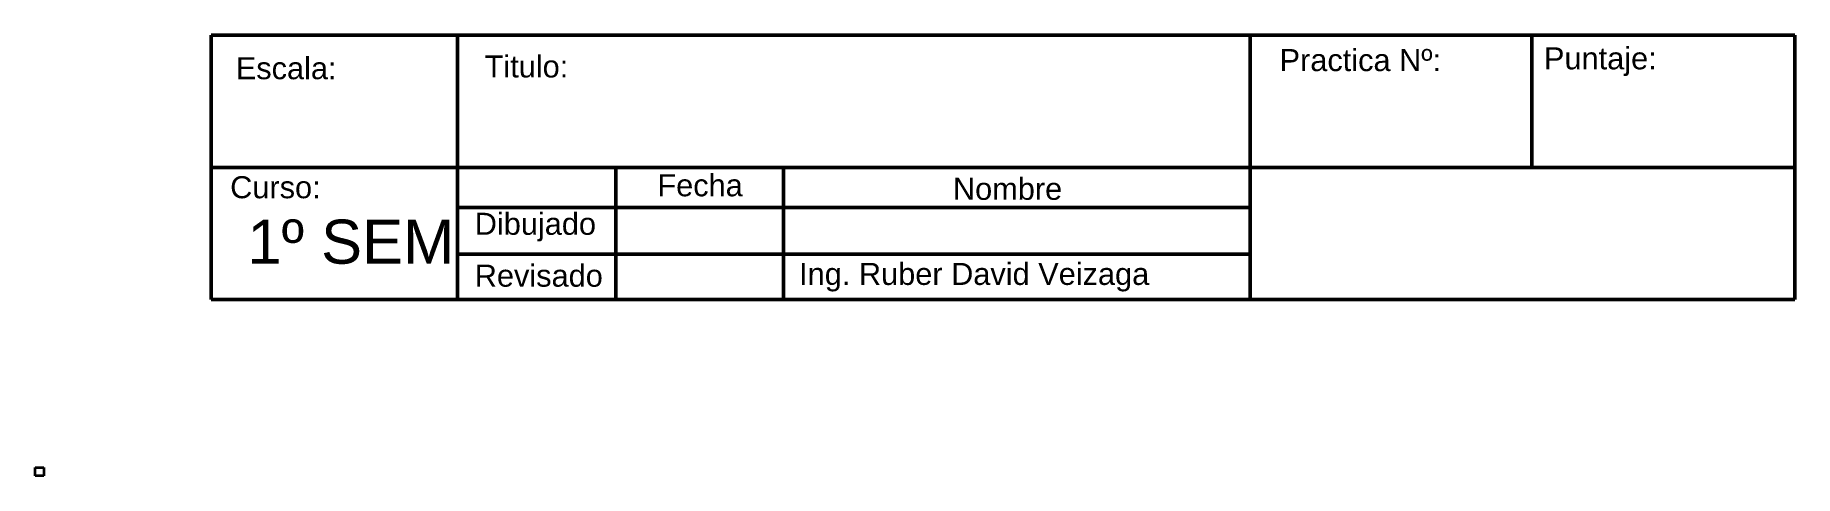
# Model space of a CAD drawing. Header units: millimetres. Extents: x 0 to 14683, y 0 to 4287.
# Drawn here: x 0 to 200, y 0 to 50 of the extents above; entities that cross this region are included whole.
import ezdxf

# ---------------------------------------------------------------- set-up
doc = ezdxf.new("R2010")
doc.units = ezdxf.units.MM
doc.layers.add('linea', color=10, linetype='Continuous', lineweight=35)
doc.layers.add('visto', color=170, linetype='Continuous', lineweight=50)
doc.styles.get("Standard").update_dxf_attribs({"font": 'arial.ttf'})
picture_1 = doc.add_image_def('image1.png', size_in_pixel=(204, 192))

msp = doc.modelspace()

# ---------------------------------------------------------------- texts
at = {"layer": 'linea', "char_height": 2.5, "attachment_point": 1}
for s, width, insert in [('Practica Nº:', 29.4633, (141.44, 48.43)), ('Puntaje:', 25.9277, (171.49, 48.63)), ('Escala:', 20.0351, (22.8, 47.51)), ('Titulo:', 21.6064, (51.08, 47.71)), ('Curso: ', 28, (22.16, 34)), ('Fecha', 16.8914, (70.72, 34.22)), ('Nombre', 30.249, (104.31, 33.82)), ('{\\H2x;1º SEM}', 28, (24.12, 29.07)), ('Dibujado', 18.009, (49.96, 29.85)), ('Revisado', 18.009, (49.96, 23.96)), ('Ing. Ruber David Veizaga', 49.8913, (86.83, 24.16))]:
    msp.add_mtext_dynamic_manual_height_columns(s, width=width, gutter_width=12.5, heights=[0], dxfattribs=dict(at, insert=insert))

# ---------------------------------------------------------------- linework, layer by layer
at = {"layer": 'visto'}
for p, q in [((200, 50), (20, 50)), ((20, 50), (20, 20)), ((48, 50), (88.73, 50)), ((48, 20), (48, 50)), ((138.1, 50), (138.1, 20)), ((170.11, 50), (170.11, 35)), ((200, 20), (200, 50)), ((20, 20), (20, 48)), ((20, 35), (200, 35)), ((66.01, 35), (66.01, 20)), ((85.06, 20), (85.06, 35)), ((176.74, 35), (176.74, 35)), ((48, 30.44), (138.1, 30.44)), ((48, 25.14), (138.1, 25.14)), ((20, 20), (200, 20)), ((20, 20), (20, 20)), ((20, 20), (48, 20))]:
    msp.add_line(p, q, dxfattribs=at)

msp.set_redraw_order([(e.dxf.handle, doc.entitydb.next_handle()) for e in msp.query("TEXT MTEXT ATTDEF DIMENSION ARC_DIMENSION")])  # texts and dimensions are drawn at this point

# ---------------------------------------------------------------- pictures from other files: only their frames are drawn
at = {"layer": 'linea'}
image = msp.add_image(picture_1, insert=(0, 0), size_in_units=(1, 0.941), dxfattribs=at)
image.dxf.flags = 7

doc.saveas('drawing.dxf')
